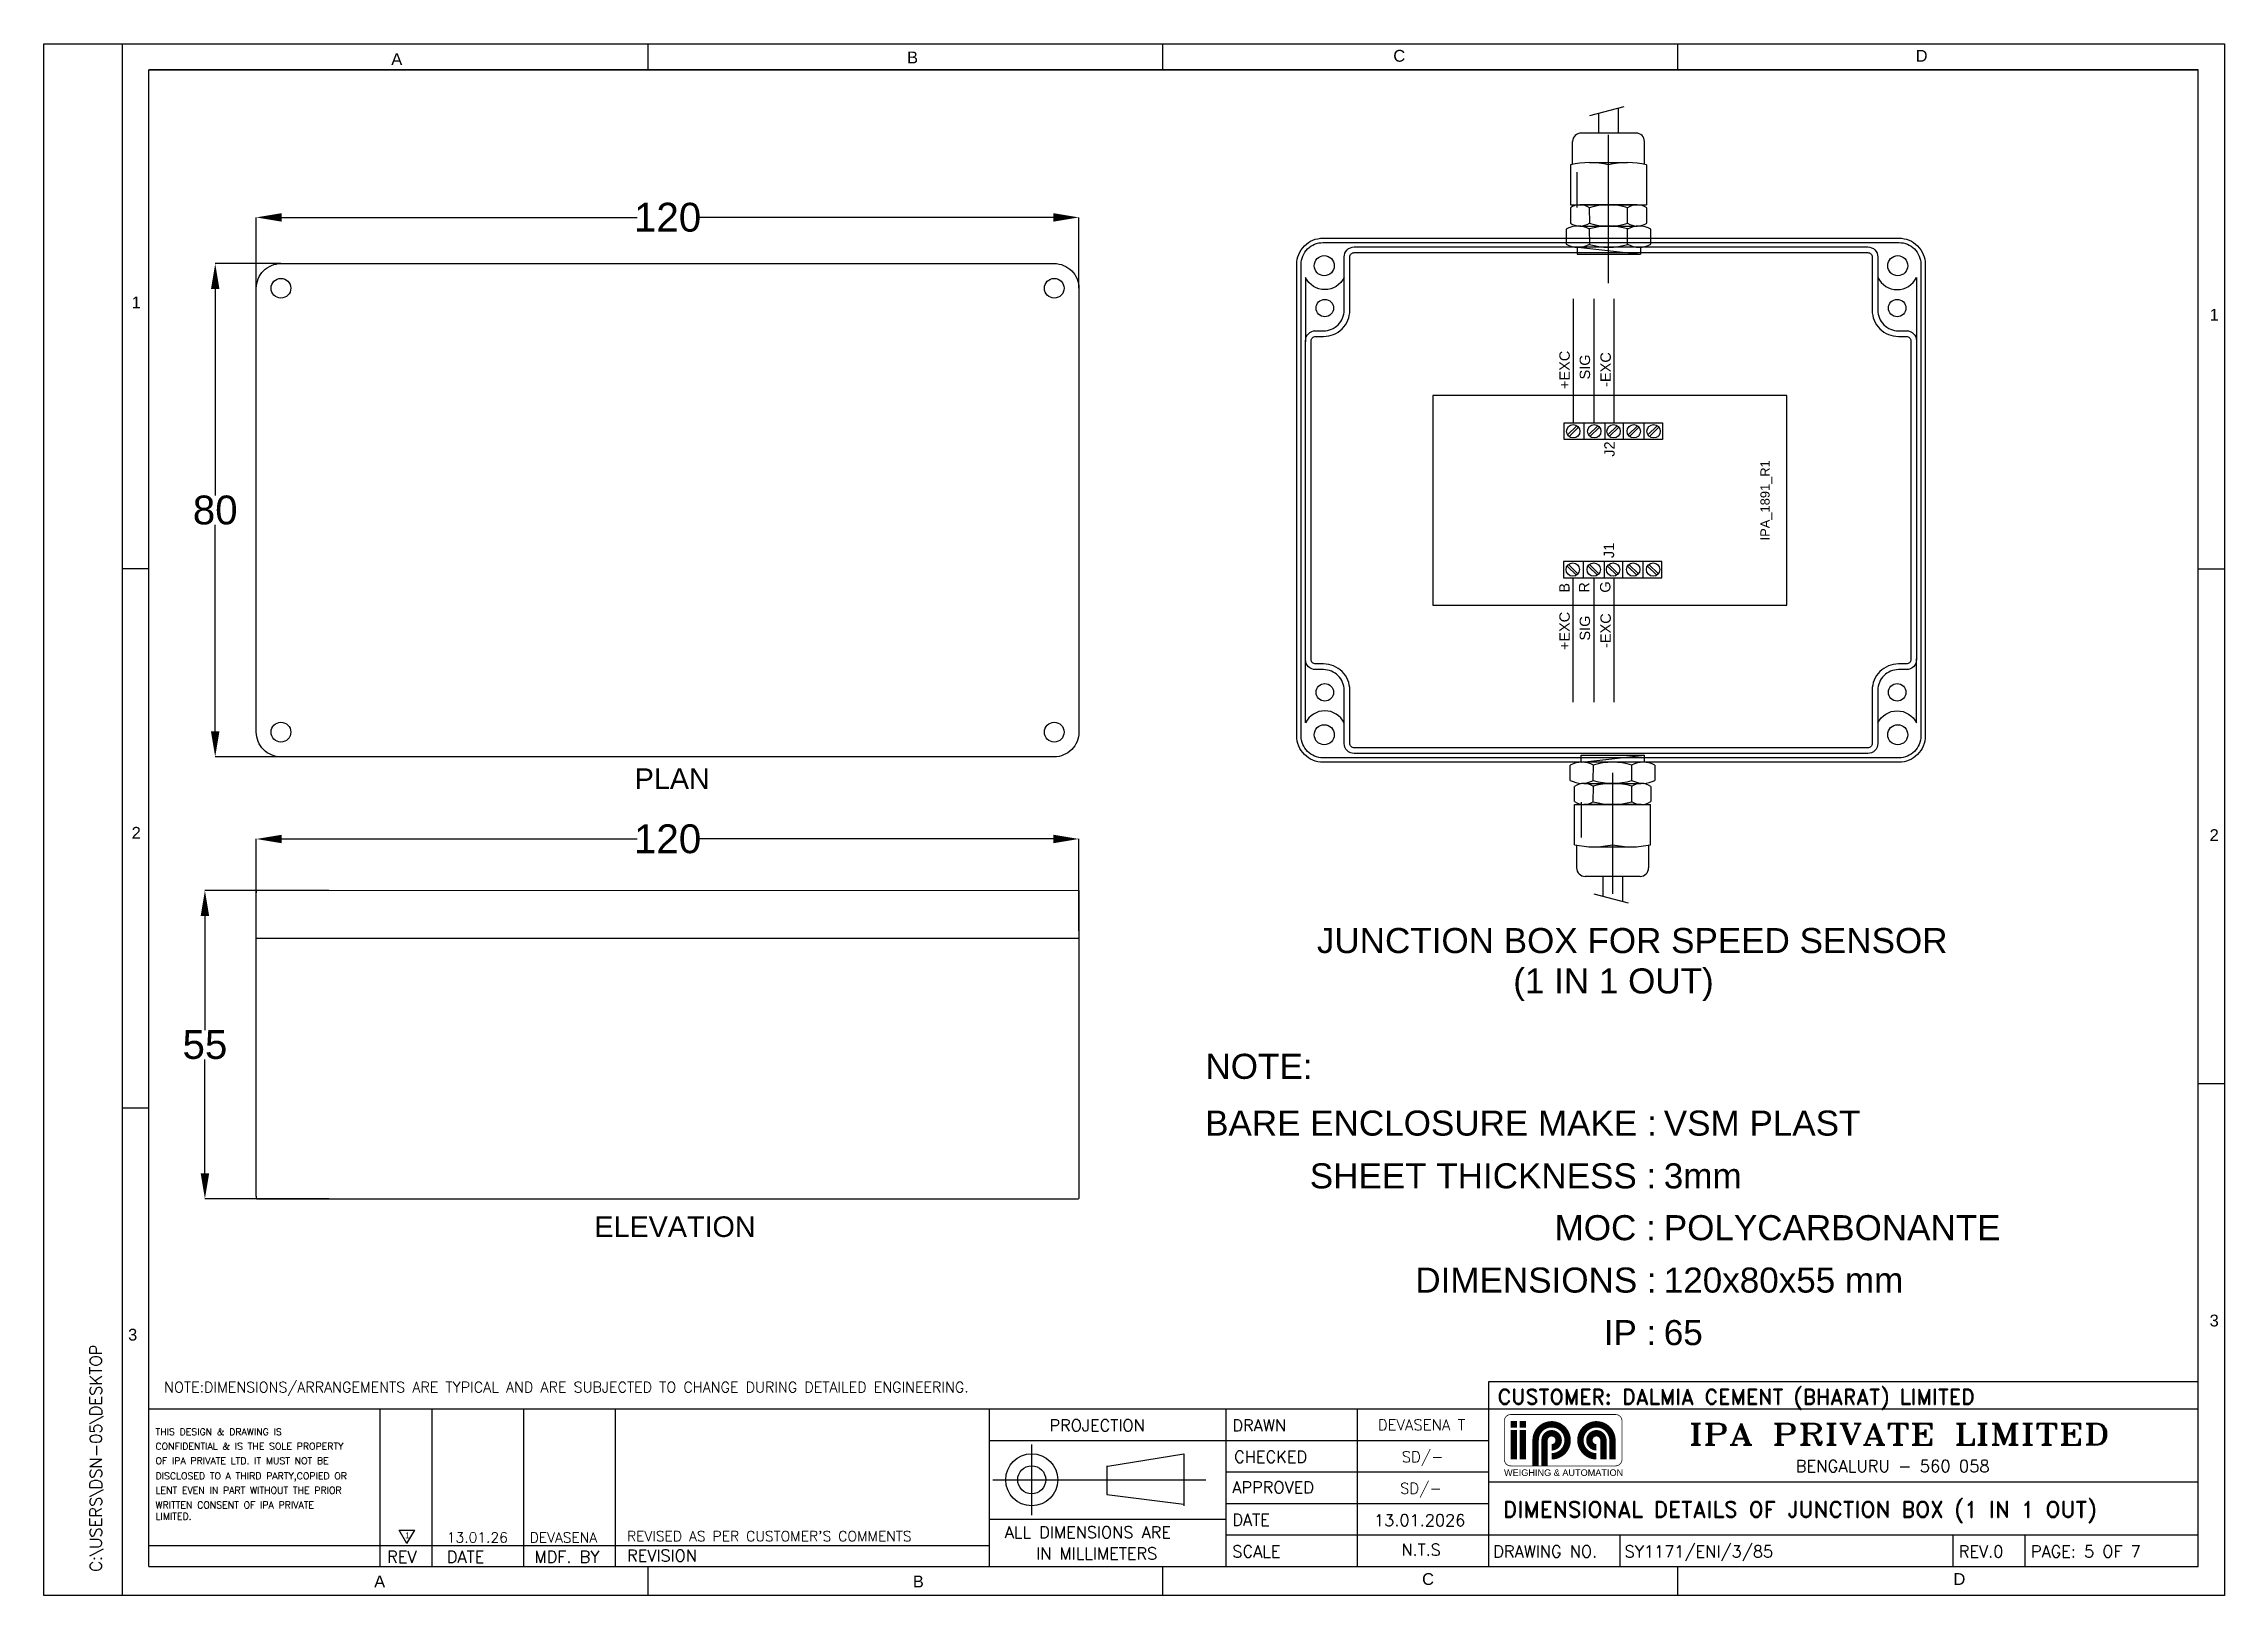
# Model space of a CAD drawing. Header units: inches. Extents: x 784 to 2184505, y 7 to 371504.
# Drawn here: x 698469 to 826980, y 102788 to 194290 of the extents above; entities that cross this region are included whole.
import ezdxf

# ---------------------------------------------------------------- set-up
doc = ezdxf.new("R2010")
doc.units = ezdxf.units.IN
doc.header["$MEASUREMENT"] = 0
doc.linetypes.add('ACAD_ISO02W100', pattern=[15, 12, -3])
doc.layers.add('Object', color=2, linetype='Continuous', lineweight=30)
doc.layers.add('SHEET', color=10, linetype='Continuous')
doc.styles.add('ROMAMC', font='romanc.shx', dxfattribs={"height": 7})
doc.styles.add('ROMANC', font='romanc.shx', dxfattribs={"height": 5})
doc.styles.add('ROMAND', font='romand', dxfattribs={"height": 3})
doc.styles.add('ROMANS', font='romans')
doc.styles.add('ROMANT', font='romant', dxfattribs={"width": 1.3, "height": 4})
doc.styles.get("Standard").update_dxf_attribs({"font": 'arial.ttf'})
doc.dimstyles.get("Standard").update_dxf_attribs({"dimtxt": 0.18, "dimasz": 0.18, "dimexe": 0.18, "dimexo": 0.0625, "dimgap": 0.09, "dimtad": 0, "dimtih": 1, "dimtoh": 1, "dimdec": 4, "dimzin": 0, "dimdsep": 46, "dimtxsty": 'Standard', "dimcen": 0.09, "dimadec": 0, "dimazin": 0, "dimtfac": 1, "dimtdec": 4, "dimtofl": 0, "dimtmove": 0, "dimatfit": 3, "dimfxl": 1, "dimtolj": 1, "dimtzin": 0, "dimarcsym": 0})

msp = doc.modelspace()

# ---------------------------------------------------------------- texts
for s, height, p in [('+EXC', 612.548516, (788402.84105, 173921.03296, 6066.45786)), ('-EXC', 612.548516, (790822.63122, 174049.30938, 6066.45786)), ('SIG', 612.548516, (789599.63237, 174486.13121, 6066.45786)), ('J2', 612.548516, (791047.67562, 169929.50016, 6066.45786)), ('IPA_1891_R1', 543.2762308, (800182.13445, 164995.67923, 12132.91572)), ('J1', 612.548516, (791017.28378, 163952.42852, 6066.45786)), ('B', 612.54852, (788393.10875, 161912.68908, 6066.45786)), ('R', 612.54852, (789559.84303, 161912.68908, 6066.45786)), ('G', 612.54852, (790799.74943, 161912.68908, 6066.45786)), ('+EXC', 612.548516, (788402.84105, 158525.19774, 6066.45786)), ('-EXC', 612.548516, (790822.63122, 158653.47416, 6066.45786)), ('SIG', 612.548516, (789599.63237, 159090.29599, 6066.45786))]:
    msp.add_text(s, height=height, rotation=90).set_placement(p)
at = {"lineweight": 13}
for s, height, p in [('JUNCTION BOX FOR SPEED SENSOR', 1477.8770883, (773502.05314, 140662.26516, 6066.45786)), ('(1 IN 1 OUT)', 1477.8770883, (785073.67796, 138282.07391, 6066.45786)), ('NOTE:', 1477.877088, (766933.76015, 133246.39838, 6066.45786)), ('BARE ENCLOSURE MAKE : ', 1477.8770883, (766914.45306, 129899.83607, 6066.45786)), ('VSM PLAST', 1477.877088, (793944.37943, 129899.83607, 6066.45786)), ('SHEET THICKNESS :', 1477.8770883, (773081.99578, 126789.2493, 6066.45786)), ('3mm', 1477.877088, (793944.37943, 126789.2493, 6066.45786)), ('MOC :', 1477.877088, (787508.68268, 123732.29334, 6066.45786)), ('POLYCARBONANTE', 1477.8770883, (793944.37943, 123732.29334, 6066.45786)), ('DIMENSIONS :', 1477.8770883, (779303.16931, 120643.1589, 6066.45786)), ('120x80x55 mm', 1477.8770883, (793944.37943, 120643.1589, 6066.45786)), ('IP :', 1477.877088, (790404.74622, 117545.97984, 6066.45786)), ('65', 1477.877088, (793944.37943, 117545.97984, 6066.45786))]:
    msp.add_text(s, height=height, dxfattribs=at).set_placement(p)
at = {"color": 0}
for s, height, style, p in [('CUSTOMER: DALMIA CEMENT (BHARAT) LIMITED', 891.4686096, 'ROMAND', (784155.1278, 114053.89302, 9781.55083)), ('PROJECTION', 696.694092, 'ROMAND', (757741.80014, 112464.21941, 12132.91572)), ('DRAWN', 696.694092, 'ROMAND', (768519.88434, 112464.21941, 12132.91572)), ('DEVASENA T', 643.056664, 'ROMAND', (777092.524, 112523.43066, 12132.91572)), ('THIS DESIGN & DRAWING IS', 403.693172, 'ROMANC', (705061.72192, 112231.64423, 12132.91572)), ('CONFIDENTIAL & IS THE SOLE PROPERTY', 403.693172, 'ROMANC', (705061.72192, 111382.85346, 12132.91572)), ('OF IPA PRIVATE LTD. IT MUST NOT BE ', 403.693172, 'ROMANC', (705061.72192, 110523.71158, 12132.91572)), ('CHECKED', 696.694092, 'ROMAND', (768625.0059, 110615.24661, 12132.91572)), ('SD/-', 643.056664, 'ROMAND', (778499.06792, 110636.68323, 12132.91572)), ('DISCLOSED TO A THIRD PARTY,COPIED OR', 403.693172, 'ROMANC', (705061.72192, 109633.51638, 12132.91572)), ('APPROVED', 696.694092, 'ROMAND', (768519.88434, 108809.34927, 12132.91572)), ('SD/-', 643.056664, 'ROMAND', (778400.39889, 108783.99626, 12132.91572)), ('WRITTEN CONSENT OF IPA PRIVATE ', 403.693172, 'ROMANC', (705061.72192, 107915.23262, 12132.91572)), ('LENT EVEN IN PART WITHOUT THE PRIOR ', 403.693172, 'ROMANC', (705061.72192, 108784.72561, 12132.91572)), ('DIMENSIONAL DETAILS OF JUNCTION BOX (1 IN 1 OUT)', 938.3880101, 'ROMAND', (784465.84726, 107389.21242, 12015.34748)), ('LIMITED.', 403.693172, 'ROMANC', (705061.72192, 107244.69967, 12132.91572)), ('ALL DIMENSIONS ARE ', 696.6940917, 'ROMAND', (755107.65425, 106161.05318, 12132.91572)), ('DATE', 696.694092, 'ROMAND', (768519.88434, 106895.10573, 12132.91572)), ('13.01.2026', 697.03662, 'ROMAND', (776872.06344, 106870.51931, 12132.91572)), ('REV', 696.694092, 'ROMAND', (718713.86421, 104710.48299, 12132.91572)), ('DATE', 696.694092, 'ROMAND', (722229.04022, 104710.48299, 12132.91572)), ('13.01.26', 600, 'ROMAND', (722229.04022, 105904.56735, 12132.91572)), ('DEVASENA', 600, 'ROMAND', (727108.647, 105904.56735, 12132.91572)), ('MDF. BY', 696.694092, 'ROMAND', (727395.68651, 104710.48299, 12132.91572)), ("REVISED AS PER CUSTOMER'S COMMENTS", 600, 'ROMAND', (732848.54915, 105980.76294, 12132.91572)), ('REVISION', 696.694092, 'ROMAND', (732848.54915, 104786.67858, 12132.91572)), ('IN MILLIMETERS', 696.6940917, 'ROMAND', (756959.15917, 104912.1286, 12132.91572)), ('SCALE', 696.694092, 'ROMAND', (768519.88434, 105033.57115, 12132.91572)), ('N.T.S', 696.694092, 'ROMAND', (778477.6793, 105131.93335, 12132.91572)), ('DRAWING NO.', 696.6940917, 'ROMAND', (783895.4252, 105032.81576, 12132.91572)), ('SY1171/ENI/3/85', 696.6940917, 'ROMAND', (791636.47067, 105032.81576, 12132.91572)), ('REV.0', 696.694092, 'ROMAND', (811328.19906, 105032.81576, 12132.91572)), ('PAGE: 5 OF 7', 696.6940917, 'ROMAND', (815578.03678, 105032.81576, 12132.91572))]:
    msp.add_text(s, height=height, dxfattribs=dict(at, style=style)).set_placement(p)
at = {"color": 4, "style": 'ROMANT', "width": 1.3}
msp.add_text('IPA PRIVATE LIMITED', height=1258.2536029, dxfattribs=at).set_placement((795411.3464, 111672.49081, 424861.84625))
at = {"color": 4, "style": 'ROMAND'}
msp.add_text('BENGALURU - 560 058', height=707.7676516, dxfattribs=at).set_placement((801715.66938, 110064.65234, 424861.84625))
at = {"layer": 'Object', "linetype": 'Continuous', "lineweight": 20}
for s, p in [('PLAN', (733301.94026, 150340.02744, 6066.45786)), ('ELEVATION', (730923.25788, 123924.61498, 6066.45786))]:
    msp.add_text(s, height=1211.890148, dxfattribs=at).set_placement(p)
at = {"layer": 'Object', "color": 7, "insert": (780791.88935, 110219.53637), "char_height": 385.1902062, "width": 14498.5023624, "attachment_point": 1, "style": 'ROMANS'}
msp.add_mtext('\\pxqc;{\\fArial|b0|i0|c0|p0;\\C4;WEIGHING & AUTOMATION}', dxfattribs=at)
at = {"layer": 'SHEET', "color": 0, "linetype": 'Continuous'}
for s, height, p in [('A', 696.69409, (718954.24027, 193027.87012, 12132.91572)), ('B', 696.69409, (749350.01165, 193124.57717, 12132.91572)), ('C', 696.69409, (778003.35045, 193221.28444, 12132.91572)), ('D', 696.69409, (808786.32909, 193221.28444, 12132.91572)), ('1', 696.69409, (703656.28918, 178679.01395, 12132.91572)), ('1', 696.69409, (826108.71212, 177952.35082, 12132.91572)), ('2', 696.69409, (703656.28918, 147406.75106, 12132.91572)), ('2', 696.69409, (826108.71212, 147270.13033, 12132.91572)), ('3', 696.69409, (703446.20304, 117813.53564, 12132.91572)), ('3', 696.69409, (826108.71212, 118647.1194, 12132.91572)), ('1', 350, (719770.39133, 106149.59631, 12132.91572)), ('C', 696.69409, (779701.89175, 103405.4061, 12132.91572)), ('D', 696.69409, (811011.84921, 103405.40566, 12132.91572)), ('A', 696.69409, (717947.69044, 103261.26125, 12132.91572)), ('B', 696.69409, (749690.50425, 103261.26125, 12132.91572))]:
    msp.add_text(s, height=height, dxfattribs=at).set_placement(p)
at = {"layer": 'SHEET', "color": 124, "linetype": 'Continuous', "style": 'ROMAND'}
msp.add_text('C:\\USERS\\DSN-05\\DESKTOP', height=704.430188, rotation=90, dxfattribs=at).set_placement((701897.77367, 104176.97022, 12132.91572))
at = {"layer": 'SHEET', "color": 0, "linetype": 'Continuous', "style": 'ROMAMC'}
msp.add_text('NOTE:DIMENSIONS/ARRANGEMENTS ARE TYPICAL AND ARE SUBJECTED TO CHANGE DURING DETAILED ENGINEERING.', height=616, dxfattribs=at).set_placement((705573.38416, 114756.41373, -446746.61141))

# ---------------------------------------------------------------- blocks, each defined once
blk = doc.blocks.new('*D59')
at = {"color": 0, "lineweight": -2}
for p, q in [((711002, 179866), (711002, 184040)), ((759477, 179866), (759477, 184040))]:
    blk.add_line(p, q, dxfattribs=at)
at = {"color": 0}
for p, q in [((712502, 184040), (733444, 184040)), ((757977, 184040), (737035, 184040))]:
    blk.add_line(p, q, dxfattribs=at)
for points in [[(712502, 184290), (712502, 183790), (711002, 184040)], [(757977, 183790), (757977, 184290), (759477, 184040)]]:
    blk.add_solid(points, dxfattribs=at)
at = {"layer": 'Defpoints', "color": 0}
for p in [(759477, 184040), (711002, 179866), (759477, 179866)]:
    blk.add_point(p, dxfattribs=at)
at = {"color": 0, "lineweight": 13, "insert": (735239, 184040), "char_height": 1700, "attachment_point": 5}
blk.add_mtext('\\A1;120', dxfattribs=at)
blk = doc.blocks.new('*D60')
at = {"color": 0, "lineweight": -2}
for p, q in [((712456, 181320), (708580, 181320)), ((712456, 152235), (708580, 152235))]:
    blk.add_line(p, q, dxfattribs=at)
at = {"color": 0}
for p, q in [((708581, 179820), (708581, 167646)), ((708581, 153735), (708581, 165909))]:
    blk.add_line(p, q, dxfattribs=at)
for points in [[(708831, 179820), (708331, 179820), (708581, 181320)], [(708331, 153735), (708831, 153735), (708581, 152235)]]:
    blk.add_solid(points, dxfattribs=at)
at = {"layer": 'Defpoints', "color": 0}
for p in [(712456, 181320), (708581, 152235), (712456, 152235)]:
    blk.add_point(p, dxfattribs=at)
at = {"color": 0, "lineweight": 13, "insert": (708581, 166778), "char_height": 1700, "attachment_point": 5}
blk.add_mtext('\\A1;80', dxfattribs=at)
blk = doc.blocks.new('*D61')
at = {"color": 0, "lineweight": -2}
for p, q in [((711002, 141978), (711002, 147391)), ((759477, 141978), (759477, 147391))]:
    blk.add_line(p, q, dxfattribs=at)
at = {"color": 0}
for p, q in [((712502, 147390), (733444, 147390)), ((757977, 147390), (737035, 147390))]:
    blk.add_line(p, q, dxfattribs=at)
for points in [[(712502, 147640), (712502, 147140), (711002, 147390)], [(757977, 147140), (757977, 147640), (759477, 147390)]]:
    blk.add_solid(points, dxfattribs=at)
at = {"layer": 'Defpoints', "color": 0}
for p in [(759477, 147390), (711002, 141977), (759477, 141977)]:
    blk.add_point(p, dxfattribs=at)
at = {"color": 0, "lineweight": 13, "insert": (735239, 147390), "char_height": 1700, "attachment_point": 5}
blk.add_mtext('\\A1;120', dxfattribs=at)
blk = doc.blocks.new('*D62')
at = {"color": 0, "lineweight": -2}
for p, q in [((715277, 144353), (707974, 144353)), ((715277, 126169), (707974, 126169))]:
    blk.add_line(p, q, dxfattribs=at)
at = {"color": 0}
for p, q in [((707974, 142853), (707974, 136126)), ((707974, 127669), (707974, 134397))]:
    blk.add_line(p, q, dxfattribs=at)
for points in [[(708224, 142853), (707724, 142853), (707974, 144353)], [(707724, 127669), (708224, 127669), (707974, 126169)]]:
    blk.add_solid(points, dxfattribs=at)
at = {"layer": 'Defpoints', "color": 0}
for p in [(715278, 144353), (707974, 126169), (715278, 126169)]:
    blk.add_point(p, dxfattribs=at)
at = {"color": 0, "lineweight": 13, "insert": (707974, 135261), "char_height": 1700, "attachment_point": 5}
blk.add_mtext('\\A1;55', dxfattribs=at)

# ---------------------------------------------------------------- dimensions: what is measured, and where the dimension line sits
at = {"lineweight": 13}
dim = msp.add_linear_dim(base=(759477.14725, 184039.72075, 6066.45786), p1=(711001.54133, 179865.97862, 6066.45786), p2=(759477.14725, 179865.97862, 6066.45786), text='120', dimstyle='Standard', override={"dimscale": 2, "dimtxt": 850, "dimasz": 750, "dimlwd": 65535}, dxfattribs=at)
dim.commit()
dim.dimension.update_dxf_attribs({"geometry": '*D59', "text_midpoint": (735239.34429, 184039.72075, 6066.45786), "dimtype": 160})
dim = msp.add_linear_dim(base=(708580.68791, 152234.88325, 6066.45786), p1=(712455.80951, 181320.2468, 6066.45786), p2=(712455.80951, 152234.88325, 6066.45786), angle=90, text='80', dimstyle='Standard', override={"dimscale": 2, "dimtxt": 850, "dimasz": 750, "dimlwd": 65535}, dxfattribs=at)
dim.commit()
dim.dimension.update_dxf_attribs({"geometry": '*D60', "text_midpoint": (708580.68791, 166777.56503, 6066.45786), "dimtype": 160})
dim = msp.add_linear_dim(base=(759477.14725, 147390.23555, 6066.45786), p1=(711001.54133, 141977.44621, 6066.45786), p2=(759477.14725, 141977.44621, 6066.45786), text='120', dimstyle='Standard', override={"dimscale": 2, "dimtxt": 850, "dimasz": 750, "dimlwd": 65535}, dxfattribs=at)
dim.commit()
dim.dimension.update_dxf_attribs({"geometry": '*D61', "text_midpoint": (735239.34429, 147390.23555, 6066.45786)})
dim = msp.add_linear_dim(base=(707974.18474, 126169.04405, 6066.45786), p1=(715277.51968, 144353.44028, 6066.45786), p2=(715277.51968, 126169.04405, 6066.45786), angle=90, text='55', dimstyle='Standard', override={"dimscale": 2, "dimtxt": 850, "dimasz": 750, "dimlwd": 65535}, dxfattribs=at)
dim.commit()
dim.dimension.update_dxf_attribs({"geometry": '*D62', "text_midpoint": (707974.18474, 135261.24217, 6066.45786)})

# ---------------------------------------------------------------- linework, layer by layer
at = {"color": 7}
for p, q in [((789588.49503, 190051.75862, 16131315.82809), (791610.10509, 190571.21222, 16131315.82809)), ((792308.32453, 189014.72821, 16131315.82809), (789069.79135, 189014.72821, 16131315.82809)), ((788571.50907, 187172.5727, 16131315.82809), (788571.50907, 188516.44594, 16131315.82809)), ((790689.05794, 180160.76652, 16131315.82809), (790689.05794, 188905.87967, 16131315.82809)), ((792806.6068, 187172.5727, 16131315.82809), (792806.6068, 188516.44594, 16131315.82809)), ((788446.93851, 187146.1697, 16131315.82809), (788446.93851, 184778.11813, 16131315.82809)), ((788446.93851, 187146.1697, 16131315.82809), (788446.93851, 184778.11813, 16131315.82809)), ((788831.71077, 184630.5346, 16131315.82809), (788831.71077, 186714.81573, 16131315.82809)), ((789567.92283, 187270.74026, 16131315.82809), (791810.19304, 187270.74026, 16131315.82809)), ((789567.92283, 187270.74026, 16131315.82809), (791810.19304, 187270.74026, 16131315.82809)), ((792931.17736, 187146.1697, 16131315.82809), (792931.17736, 184778.11813, 16131315.82809)), ((792931.17736, 187146.1697, 16131315.82809), (792931.17736, 184778.11813, 16131315.82809)), ((788441.66787, 184599.54206, 16131315.82809), (788441.66787, 183707.57529, 16131315.82809)), ((788446.93851, 184778.11813, 16131315.82809), (792931.17736, 184778.11813, 16131315.82809)), ((788446.93851, 184778.11813, 16131315.82809), (792931.17736, 184778.11813, 16131315.82809)), ((790689.05794, 184778.11813, 16131315.82809), (789003.51539, 184778.11813, 16131315.82809)), ((789552.48633, 184608.49243, 16131315.82809), (789565.3629, 183707.57529, 16131315.82809)), ((792374.60049, 184778.11813, 16131315.82809), (790689.05794, 184778.11813, 16131315.82809)), ((791812.75297, 183694.71819, 16131315.82809), (791812.75297, 184612.39915, 16131315.82809)), ((792936.448, 183707.57529, 16131315.82809), (792936.448, 184599.54206, 16131315.82809)), ((788192.52673, 183350.42315, 16131315.82809), (788192.52673, 182458.45638, 16131315.82809)), ((789003.51539, 183528.99922, 16131315.82809), (792374.60049, 183528.99922, 16131315.82809)), ((789552.48633, 183359.37352, 16131315.82809), (789565.3629, 182458.45638, 16131315.82809)), ((791812.75297, 182445.59928, 16131315.82809), (791812.75297, 183363.28024, 16131315.82809)), ((793185.58914, 182458.45638, 16131315.82809), (793185.58914, 183350.42315, 16131315.82809)), ((788831.71077, 182295.16599, 16131315.82809), (788831.71077, 181869.08671, 16131315.82809)), ((788831.71077, 181869.08671, 16131315.82809), (792573.97079, 181869.08671, 16131315.82809)), ((788878.94482, 182279.88031, 16131315.82809), (792573.97079, 181869.08671, 16131315.82809)), ((792573.97079, 182281.86783, 16131315.82809), (792573.97079, 181869.08671, 16131315.82809)), ((788430.77383, 150848.39346, 16131315.82809), (788430.77383, 151740.36024, 16131315.82809)), ((789069.95787, 151903.65062, 16131315.82809), (789069.95787, 152329.7299, 16131315.82809)), ((789069.95787, 152329.7299, 16131315.82809), (792812.21789, 152329.7299, 16131315.82809)), ((789117.19191, 151918.9363, 16131315.82809), (792812.21789, 152329.7299, 16131315.82809)), ((789790.73342, 150839.44309, 16131315.82809), (789803.61, 151740.36024, 16131315.82809)), ((792051.00007, 151753.21733, 16131315.82809), (792051.00007, 150835.53637, 16131315.82809)), ((792812.21789, 151916.94879, 16131315.82809), (792812.21789, 152329.7299, 16131315.82809)), ((793423.83623, 151740.36024, 16131315.82809), (793423.83623, 150848.39346, 16131315.82809)), ((788679.91497, 149599.27455, 16131315.82809), (788679.91497, 150491.24133, 16131315.82809)), ((789241.76248, 150669.81739, 16131315.82809), (792612.84758, 150669.81739, 16131315.82809)), ((789241.76248, 150669.81739, 16131315.82809), (792612.84758, 150669.81739, 16131315.82809)), ((789241.76248, 150669.81739, 16131315.82809), (792612.84758, 150669.81739, 16131315.82809)), ((789241.76248, 150669.81739, 16131315.82809), (792612.84758, 150669.81739, 16131315.82809)), ((789790.73342, 149590.32418, 16131315.82809), (789803.61, 150491.24133, 16131315.82809)), ((792051.00007, 150504.09842, 16131315.82809), (792051.00007, 149586.41746, 16131315.82809)), ((793174.6951, 150491.24133, 16131315.82809), (793174.6951, 149599.27455, 16131315.82809)), ((788685.1856, 147052.64692, 16131315.82809), (788685.1856, 149420.69848, 16131315.82809)), ((788685.1856, 147052.64692, 16131315.82809), (788685.1856, 149420.69848, 16131315.82809)), ((788685.1856, 149420.69848, 16131315.82809), (793169.42446, 149420.69848, 16131315.82809)), ((788685.1856, 149420.69848, 16131315.82809), (793169.42446, 149420.69848, 16131315.82809)), ((789069.95787, 149568.28201, 16131315.82809), (789069.95787, 147484.00088, 16131315.82809)), ((790927.30503, 149420.69848, 16131315.82809), (789241.76248, 149420.69848, 16131315.82809)), ((792612.84758, 149420.69848, 16131315.82809), (790927.30503, 149420.69848, 16131315.82809)), ((793169.42446, 147052.64692, 16131315.82809), (793169.42446, 149420.69848, 16131315.82809)), ((793169.42446, 147052.64692, 16131315.82809), (793169.42446, 149420.69848, 16131315.82809)), ((788809.75617, 147026.24391, 16131315.82809), (788809.75617, 145682.37067, 16131315.82809)), ((789806.16993, 146928.07635, 16131315.82809), (792048.44014, 146928.07635, 16131315.82809)), ((789806.16993, 146928.07635, 16131315.82809), (792048.44014, 146928.07635, 16131315.82809)), ((793044.8539, 147026.24391, 16131315.82809), (793044.8539, 145682.37067, 16131315.82809)), ((792546.57163, 145184.0884, 16131315.82809), (789308.03844, 145184.0884, 16131315.82809)), ((789826.74213, 144147.05799, 16131315.82809), (791848.35218, 143627.60439, 16131315.82809))]:
    msp.add_line(p, q, dxfattribs=at)
at = {"color": 7, "linetype": 'ACAD_ISO02W100'}
for p, q in [((791266.66166, 189014.72821, 16131315.82809), (791266.66166, 190482.96428, 16131315.82809)), ((790111.45421, 189014.72821, 16131315.82809), (790111.45421, 190186.13322, 16131315.82809)), ((790927.30503, 151287.51506, 16131315.82809), (790927.30503, 144156.22747, 16131315.82809)), ((790349.70131, 145184.0884, 16131315.82809), (790349.70131, 144012.68339, 16131315.82809)), ((791504.90876, 145184.0884, 16131315.82809), (791504.90876, 143715.85233, 16131315.82809))]:
    msp.add_line(p, q, dxfattribs=at)
for p, q in [((788621.45384, 171919.27566, 6066.45786), (788621.45384, 179246.78706, 6066.45786)), ((789848.12861, 171919.27566, 6066.45786), (789848.12861, 179246.78706, 6066.45786)), ((791027.68178, 171919.27566, 6066.45786), (791027.68178, 179246.78706, 6066.45786)), ((788067.15119, 171919.27566, 6066.45786), (793864.29756, 171919.27566, 6066.45786)), ((788067.15119, 170943.55143, 6066.45786), (788067.15119, 171919.27566, 6066.45786)), ((793864.29756, 170943.55143, 6066.45786), (788067.15119, 170943.55143, 6066.45786)), ((788825.50567, 171757.6614, 6066.45786), (788275.30021, 171221.60148, 6066.45786)), ((788918.98917, 171671.49856, 6066.45786), (788358.99953, 171125.90601, 6066.45786)), ((789233.88546, 171919.27566, 6066.45786), (789233.88546, 170943.55143, 6066.45786)), ((790060.23717, 171757.6614, 6066.45786), (789510.0317, 171221.60148, 6066.45786)), ((790153.72067, 171671.49856, 6066.45786), (789593.73103, 171125.90601, 6066.45786)), ((790473.79186, 171919.27566, 6066.45786), (790473.79186, 170943.55143, 6066.45786)), ((791201.19521, 171757.6614, 6066.45786), (790650.98975, 171221.60148, 6066.45786)), ((791294.67871, 171671.49856, 6066.45786), (790734.68907, 171125.90601, 6066.45786)), ((791554.73537, 171919.27566, 6066.45786), (791554.73537, 170943.55143, 6066.45786)), ((792389.037, 171757.6614, 6066.45786), (791838.83154, 171221.60148, 6066.45786)), ((792482.5205, 171671.49856, 6066.45786), (791922.53086, 171125.90601, 6066.45786)), ((792762.85097, 171919.27566, 6066.45786), (792762.85097, 170943.55143, 6066.45786)), ((793561.25286, 171757.6614, 6066.45786), (793011.0474, 171221.60148, 6066.45786)), ((793654.73636, 171671.49856, 6066.45786), (793094.74672, 171125.90601, 6066.45786)), ((793864.29756, 171919.27566, 6066.45786), (793864.29756, 170943.55143, 6066.45786)), ((793833.90571, 163761.03636, 6066.45786), (788036.75934, 163761.03636, 6066.45786)), ((788036.75934, 163761.03636, 6066.45786), (788036.75934, 162785.31213, 6066.45786)), ((788795.11382, 162946.92638, 6066.45786), (788244.90836, 163482.98631, 6066.45786)), ((788888.59732, 163033.08923, 6066.45786), (788328.60768, 163578.68178, 6066.45786)), ((789203.49362, 162785.31213, 6066.45786), (789203.49362, 163761.03636, 6066.45786)), ((790029.84532, 162946.92638, 6066.45786), (789479.63986, 163482.98631, 6066.45786)), ((790123.32882, 163033.08923, 6066.45786), (789563.33918, 163578.68178, 6066.45786)), ((790443.40002, 162785.31213, 6066.45786), (790443.40002, 163761.03636, 6066.45786)), ((791170.80336, 162946.92638, 6066.45786), (790620.5979, 163482.98631, 6066.45786)), ((791264.28686, 163033.08923, 6066.45786), (790704.29722, 163578.68178, 6066.45786)), ((791524.34352, 162785.31213, 6066.45786), (791524.34352, 163761.03636, 6066.45786)), ((792358.64516, 162946.92638, 6066.45786), (791808.43969, 163482.98631, 6066.45786)), ((792452.12866, 163033.08923, 6066.45786), (791892.13901, 163578.68178, 6066.45786)), ((792732.45913, 162785.31213, 6066.45786), (792732.45913, 163761.03636, 6066.45786)), ((793530.86102, 162946.92638, 6066.45786), (792980.65555, 163482.98631, 6066.45786)), ((793624.34452, 163033.08923, 6066.45786), (793064.35487, 163578.68178, 6066.45786)), ((793833.90571, 162785.31213, 6066.45786), (793833.90571, 163761.03636, 6066.45786)), ((788036.75934, 162785.31213, 6066.45786), (793833.90571, 162785.31213, 6066.45786)), ((788591.06199, 162785.31213, 6066.45786), (788591.06199, 155457.80073, 6066.45786)), ((789817.73676, 162785.31213, 6066.45786), (789817.73676, 155457.80073, 6066.45786)), ((790997.28993, 162785.31213, 6066.45786), (790997.28993, 155457.80073, 6066.45786)), ((711001.54133, 141547.51155, 6066.45786), (759477.14725, 141547.51155, 6066.45786)), ((711021.53718, 126169.04405, 6066.45786), (759457.1514, 126169.04405, 6066.45786)), ((719422.05843, 106631.56091), (720341.48186, 106631.56091)), ((719881.77014, 105857.89974), (719422.05843, 106631.56091)), ((719881.77014, 105857.89974), (720341.48186, 106631.56091))]:
    msp.add_line(p, q)
at = {"lineweight": 13}
msp.add_line((711014.21161, 144353.44028, 6066.45786), (759464.47697, 144353.44028, 6066.45786), dxfattribs=at)
at = {"color": 0}
for p, q in [((756696.14696, 107519.95324, 12132.91572), (756696.14696, 111687.68146, 12132.91572)), ((765654.15389, 111113.39918, 12132.91572), (761177.44754, 110394.15244, 12132.91572)), ((765654.03188, 111139.18754, 12132.91572), (765654.03188, 108071.23494, 12132.91572)), ((754397.54064, 109605.21124, 12132.91572), (766951.10178, 109605.21124, 12132.91572)), ((761114.71426, 110432.57455, 12132.91572), (761114.71426, 108733.84345, 12132.91572)), ((761114.71426, 108733.84345, 12132.91572), (765654.03188, 108173.90443, 12132.91572))]:
    msp.add_line(p, q, dxfattribs=at)
at = {"elevation": 6066.45786}
for points in [[(809352.01197, 167364.9295), (809352.01197, 153459.99204, -0.4142135624), (807807.01891, 151914.99899), (798064.15176, 151914.99899), (773859.26062, 151914.99899, -0.4142135624), (772314.26757, 153459.99204), (772314.26757, 167364.9295), (772314.26757, 181269.86696, -0.4142135624), (773859.26062, 182814.86002), (798064.15176, 182814.86002), (807807.01891, 182814.86002, -0.4142135624), (809352.01197, 181269.86696)], [(809094.51312, 167364.9295), (809094.51312, 153459.99204, -0.4142135624), (807807.01891, 152172.49784), (798064.15176, 152172.49784), (773859.26062, 152172.49784, -0.4142135624), (772571.76642, 153459.99204), (772571.76642, 167364.9295), (772571.76642, 181269.86696, -0.4142135624), (773859.26062, 182557.36117), (798064.15176, 182557.36117), (807807.01891, 182557.36117, -0.4142135624), (809094.51312, 181269.86696)], [(711001.54133, 166777.56503), (711001.54133, 179865.97862, -0.4142135624), (712455.80951, 181320.2468), (735239.34429, 181320.2468), (758022.87907, 181320.2468, -0.4142135624), (759477.14725, 179865.97862), (759477.14725, 166777.56503), (759477.14725, 153689.15143, -0.4142135624), (758022.87907, 152234.88325), (735239.34429, 152234.88325), (712455.80951, 152234.88325, -0.4142135624), (711001.54133, 153689.15143)], [(808837.01428, 167364.9295), (808837.01428, 157966.22178, -0.4142135624), (808244.76695, 157373.97444), (807768.39409, 157373.97444, 0.4142135624), (806558.14953, 156163.72988), (806558.14953, 153022.24401, -0.4142135624), (805965.9022, 152429.99668), (798064.15176, 152429.99668), (775700.37734, 152429.99668, -0.4142135624), (775108.13001, 153022.24401), (775108.13001, 156163.72988, 0.4142135624), (773897.88545, 157373.97444), (773421.51259, 157373.97444, -0.4142135624), (772829.26526, 157966.22178), (772829.26526, 167364.9295), (772829.26526, 176763.63723, -0.4142135624), (773421.51259, 177355.88457), (773897.88545, 177355.88457, 0.4142135624), (775108.13001, 178566.12913), (775108.13001, 181707.615, -0.4142135624), (775700.37734, 182299.86233), (798064.15176, 182299.86233), (805965.9022, 182299.86233, -0.4142135624), (806558.14953, 181707.615), (806558.14953, 178566.12913, 0.4142135624), (807768.39409, 177355.88457), (808244.76695, 177355.88457, -0.4142135624), (808837.01428, 176763.63723)], [(808502.26579, 167364.9295), (808502.26579, 157966.22178, -0.4142135624), (808244.76695, 157708.72293), (807768.39409, 157708.72293, 0.4142135624), (806223.40104, 156163.72988), (806223.40104, 153022.24401, -0.4142135624), (805965.9022, 152764.74517), (798064.15176, 152764.74517), (775700.37734, 152764.74517, -0.4142135624), (775442.8785, 153022.24401), (775442.8785, 156163.72988, 0.4142135624), (773897.88545, 157708.72293), (773421.51259, 157708.72293, -0.4142135624), (773164.01375, 157966.22178), (773164.01375, 167364.9295), (773164.01375, 176763.63723, -0.4142135624), (773421.51259, 177021.13607), (773897.88545, 177021.13607, 0.4142135624), (775442.8785, 178566.12913), (775442.8785, 181707.615, -0.4142135624), (775700.37734, 181965.11384), (798064.15176, 181965.11384), (805965.9022, 181965.11384, -0.4142135624), (806223.40104, 181707.615), (806223.40104, 178566.12913, 0.4142135624), (807768.39409, 177021.13607), (808244.76695, 177021.13607, -0.4142135624), (808502.26579, 176763.63723)]]:
    msp.add_lwpolyline(points, format="xyb", close=True, dxfattribs=at)
for points in [[(775108.13001, 180492.7366, -0.6243977657), (772829.26526, 180492.7366), (772829.26526, 176713.53736)], [(806558.14953, 180492.7366, 0.6243977657), (808837.01428, 180492.7366), (808837.01428, 176713.53736)], [(775108.13001, 154237.12241, 0.6243977657), (772829.26526, 154237.12241), (772829.26526, 158016.32165)], [(806558.14953, 154237.12241, -0.6243977657), (808837.01428, 154237.12241), (808837.01428, 158016.32165)], [(711022.22305, 126164.98606, -0.0422376891), (711001.54133, 126409.37466), (711001.54133, 141977.44621), (711001.54133, 144161.89023, -0.0330369195), (711014.21161, 144353.44028, -0.0330369195)], [(759464.47697, 144353.44028, -0.0330369195), (759477.14725, 144161.89023), (759477.14725, 141977.44621), (759477.14725, 126409.37466, -0.0422376891), (759456.46553, 126164.98606)]]:
    msp.add_lwpolyline(points, format="xyb", dxfattribs=at)
msp.add_lwpolyline([(780341.47245, 173544.90171), (780341.47245, 161184.9573), (801203.976, 161184.9573), (801203.976, 173544.90171)], close=True, dxfattribs=at)
for centre, radius in [((773936.51028, 181192.61731, 6066.45786), 592.24734), ((807729.76926, 181192.61731, 6066.45786), 592.24734), ((712455.80951, 179865.97862, 6066.45786), 581.70727), ((758022.87907, 179865.97862, 6066.45786), 581.70727), ((773968.69763, 178694.87855, 6066.45786), 514.99768), ((807697.58191, 178694.87855, 6066.45786), 514.99768), ((788609.24717, 171429.23443, 6066.45786), 393.23277), ((789843.97866, 171429.23443, 6066.45786), 393.23277), ((790984.93671, 171429.23443, 6066.45786), 393.23277), ((792172.7785, 171429.23443, 6066.45786), 393.23277), ((793344.99436, 171429.23443, 6066.45786), 393.23277), ((788578.85532, 163275.35335, 6066.45786), 393.23277), ((789813.58682, 163275.35335, 6066.45786), 393.23277), ((790954.54486, 163275.35335, 6066.45786), 393.23277), ((792142.38665, 163275.35335, 6066.45786), 393.23277), ((793314.60251, 163275.35335, 6066.45786), 393.23277), ((773968.69763, 156034.98046, 6066.45786), 514.99768), ((807697.58191, 156034.98046, 6066.45786), 514.99768), ((712455.80951, 153689.15143, 6066.45786), 581.70727), ((758022.87907, 153689.15143, 6066.45786), 581.70727), ((773936.51028, 153537.2417, 6066.45786), 592.24734), ((807729.76926, 153537.2417, 6066.45786), 592.24734)]:
    msp.add_circle(centre, radius)
at = {"color": 0}
for radius in [1533.9763, 827.36331]:
    msp.add_circle((756696.14696, 109605.21124, 12132.91572), radius, dxfattribs=at)
at = {"color": 7}
for centre, radius, start, end in [((789069.79135, 188516.44594, 16131315.82809), 498.28227, 90, 180), ((792308.32453, 188516.44594, 16131315.82809), 498.28227, 0, 90), ((789567.99822, 182164.02554, 16131315.82809), 5106.71473, 77.3187705838, 102.6812294162), ((791810.11765, 182164.02554, 16131315.82809), 5106.71473, 77.3187705838, 102.6812294162), ((789003.51539, 183804.96968, 16131315.82809), 973.14845, 54.7356103089, 125.2643896911), ((790689.05794, 180885.52435, 16131315.82809), 3892.59378, 73.023281164, 106.976718836), ((792374.60049, 183804.96968, 16131315.82809), 973.14845, 54.7356103089, 125.2643896911), ((788878.94482, 182120.47005, 16131315.82809), 1408.52917, 60.8347795151, 119.1652204849), ((789003.51539, 184502.14766, 16131315.82809), 973.14845, 234.7356103089, 305.2643896911), ((790689.05794, 187421.593, 16131315.82809), 3892.59378, 253.023281164, 286.976718836), ((790689.05794, 179636.40544, 16131315.82809), 3892.59378, 73.023281164, 106.976718836), ((792374.60049, 184502.14766, 16131315.82809), 973.14845, 234.7356103089, 305.2643896911), ((792499.17105, 182120.47005, 16131315.82809), 1408.52917, 60.8347795151, 119.1652204849), ((788878.94482, 183688.40948, 16131315.82809), 1408.52917, 240.8347795151, 299.1652204849), ((790689.05794, 186172.47409, 16131315.82809), 3892.59378, 253.023281164, 286.976718836), ((792499.17105, 183688.40948, 16131315.82809), 1408.52917, 240.8347795151, 299.1652204849), ((789117.19191, 150510.40713, 16131315.82809), 1408.52917, 60.8347795151, 119.1652204849), ((790927.30503, 148026.34252, 16131315.82809), 3892.59378, 73.023281164, 106.976718836), ((792737.41815, 150510.40713, 16131315.82809), 1408.52917, 60.8347795151, 119.1652204849), ((789117.19191, 152078.34656, 16131315.82809), 1408.52917, 240.8347795151, 299.1652204849), ((789241.76248, 149696.66895, 16131315.82809), 973.14845, 54.7356103089, 125.2643896911), ((790927.30503, 154562.41117, 16131315.82809), 3892.59378, 253.023281164, 286.976718836), ((790927.30503, 146777.22361, 16131315.82809), 3892.59378, 73.023281164, 106.976718836), ((792737.41815, 152078.34656, 16131315.82809), 1408.52917, 240.8347795151, 299.1652204849), ((792612.84758, 149696.66895, 16131315.82809), 973.14845, 54.7356103089, 125.2643896911), ((789241.76248, 150393.84693, 16131315.82809), 973.14845, 234.7356103089, 305.2643896911), ((790927.30503, 153313.29226, 16131315.82809), 3892.59378, 253.023281164, 286.976718836), ((792612.84758, 150393.84693, 16131315.82809), 973.14845, 234.7356103089, 305.2643896911), ((789806.24532, 152034.79107, 16131315.82809), 5106.71473, 257.3187705838, 282.6812294162), ((792048.36475, 152034.79107, 16131315.82809), 5106.71473, 257.3187705838, 282.6812294162), ((789308.03844, 145682.37067, 16131315.82809), 498.28227, 180, 270), ((792546.57163, 145682.37067, 16131315.82809), 498.28227, 270, 0)]:
    msp.add_arc(centre, radius, start, end, dxfattribs=at)
at = {"layer": 'SHEET', "color": 124, "linetype": 'Continuous', "true_color": 0x00a183}
for p, q in [((703123.05869, 102788.47582, 12132.91572), (703123.05869, 194269.90309, 12132.91572)), ((734087.24054, 192748.30624, 12132.91572), (734087.24054, 194289.66212, 12132.91572)), ((704671.26778, 192748.30624, 12132.91572), (825431.57701, 192748.30624, 12132.91572)), ((704671.26778, 192748.30624, 12132.91572), (825431.57701, 192748.30624, 12132.91572)), ((704671.26778, 192748.30624, 12132.91572), (825431.57701, 192748.30624, 12132.91572)), ((825431.57701, 192748.30624, 12132.91572), (704671.26778, 192748.30624, 12132.91572)), ((704671.26778, 104500.38795, 12132.91572), (704671.26778, 192748.30624, 12132.91572)), ((825431.57701, 104500.38795, 12132.91572), (825431.57701, 192748.30624, 12132.91572)), ((826970.00539, 132960.8238, 12132.91572), (825431.57701, 132961.06923, 12132.91572)), ((783629.93151, 113789.64251, 12132.91572), (783629.93151, 115406.58465, 12132.91572)), ((783629.93151, 115406.58465, 12132.91572), (825431.57701, 115406.58465, 12132.91572)), ((704671.26778, 113789.64251, 12132.91572), (825431.57701, 113789.64251, 12132.91572)), ((704671.26778, 113789.64251, 12132.91572), (825431.57701, 113789.64251, 12132.91572)), ((718290.85057, 113789.64251, 12132.91572), (718290.85057, 104500.38795, 12132.91572)), ((721362.43946, 104488.31125, 12132.91572), (721362.43946, 113777.56581, 12132.91572)), ((726768.57456, 104500.38795, 12132.91572), (726768.57456, 113789.64251, 12132.91572)), ((732174.70965, 104500.38795, 12132.91572), (732174.70965, 113789.64251, 12132.91572)), ((754213.95875, 104500.38795, 12132.91572), (754213.95875, 113789.64251, 12132.91572)), ((768147.84058, 104500.38795, 12132.91572), (768147.84058, 113789.64251, 12132.91572)), ((775888.88605, 104500.38795, 12132.91572), (775888.88605, 113789.64251, 12132.91572)), ((783629.93151, 104500.38795, 12132.91572), (783629.93151, 113789.64251, 12132.91572)), ((754213.95875, 111931.7916, 12132.91572), (783629.93151, 111931.7916, 12132.91572)), ((768147.84058, 110073.94069, 12132.91572), (783629.93151, 110073.94069, 12132.91572)), ((783629.93151, 109480.92935, 12132.91572), (825431.57701, 109480.92935, 12132.91572)), ((768147.84058, 108216.08977, 12132.91572), (783629.93151, 108216.08977, 12132.91572)), ((754213.95875, 107287.16432, 12132.91572), (768147.84058, 107287.16432, 12132.91572)), ((704671.26778, 105738.95523, 12132.91572), (754213.95875, 105738.95523, 12132.91572)), ((768147.84058, 106358.23886, 12132.91572), (825431.57701, 106358.23886, 12132.91572)), ((791370.97697, 104500.38795, 12132.91572), (791370.97697, 106358.23886, 12132.91572)), ((810999.50431, 104500.38795, 12132.91572), (810999.50431, 106358.23886, 12132.91572)), ((815249.34203, 104500.38795, 12132.91572), (815249.34203, 106358.23886, 12132.91572)), ((704671.26778, 104500.38795, 12132.91572), (825431.57701, 104500.38795, 12132.91572)), ((764432.13876, 102788.47582, 12132.91572), (764432.13876, 104500.38795, 12132.91572)), ((794777.03698, 102788.47582, 12132.91572), (794777.03698, 104500.38795, 12132.91572))]:
    msp.add_line(p, q, dxfattribs=at)
at = {"layer": 'SHEET', "color": 0, "linetype": 'Continuous'}
for p, q in [((764432.13876, 192748.30624, 12132.91572), (764432.13876, 194289.66212, 12132.91572)), ((794777.03698, 192748.30624, 12132.91572), (794777.03698, 194289.66212, 12132.91572)), ((698478.43141, 163326.22083, 12132.91572), (698473.49165, 163326.22162, 12132.91572)), ((704671.26778, 163325.23288, 12132.91572), (703123.05869, 163325.47987, 12132.91572)), ((826974.84635, 163305.72163, 12132.91572), (825431.57701, 163305.96783, 12132.91572)), ((698478.43141, 131519.63784, 12132.91572), (698468.65069, 131519.6394, 12132.91572)), ((704671.26778, 131518.64989, 12132.91572), (703123.05869, 131518.89688, 12132.91572)), ((734087.24054, 102788.47582, 12132.91572), (734087.24054, 104500.38795, 12132.91572))]:
    msp.add_line(p, q, dxfattribs=at)
at = {"layer": 'SHEET', "color": 124, "linetype": 'Continuous', "true_color": 0x00a183, "elevation": 12132.91572}
msp.add_lwpolyline([(826979.78611, 102788.47582), (698478.43141, 102788.47582), (698478.43141, 194269.90309), (826979.78611, 194269.90309)], close=True, dxfattribs=at)
at = {"layer": 'SHEET', "color": 4, "linetype": 'Continuous', "const_width": 45.25582}
msp.add_lwpolyline([(791103.44717, 113454.00389), (784924.82122, 113454.00389, 0.4142135624), (784547.6894, 113076.87208), (784547.6894, 110802.53052, 0.4142135624), (784924.82122, 110425.39871), (791103.44717, 110425.39871, 0.4142135624), (791480.57898, 110802.53052), (791480.57898, 113076.87208, 0.4142135624)], format="xyb", close=True, dxfattribs=at)
at = {"layer": 'SHEET', "color": 4, "linetype": 'Continuous', "const_width": 377.13182}
for points in [[(785109.73574, 112688.03925), (785109.73574, 113065.17107)], [(785637.72029, 112688.03925), (785637.72029, 113065.17107)], [(785109.73574, 110802.38017), (785109.73574, 112537.18653)], [(785637.72029, 110802.38017), (785637.72029, 112537.18653)], [(786391.98392, 110425.24835), (786391.98392, 111933.77562)]]:
    msp.add_lwpolyline(points, dxfattribs=at)
for points in [[(786391.98392, 111933.77562, -2.4142135624), (787334.81347, 110990.94608, 0.048516246)], [(786919.96847, 110425.24835), (786919.96847, 111933.77562, -2.4142135624), (787334.81347, 111518.93062, 1.7118172848)], [(790917.56573, 110802.38017), (790917.56573, 111933.77562, 2.4142135624), (789974.73619, 110990.94608, 0.362037375)], [(790389.58119, 110802.38017), (790389.58119, 111933.77562, 2.4142135624), (789974.73619, 111518.93062, 0.3121925891)]]:
    msp.add_lwpolyline(points, format="xyb", dxfattribs=at)

msp.set_redraw_order([(e.dxf.handle, doc.entitydb.next_handle()) for e in msp.query("TEXT MTEXT ATTDEF DIMENSION ARC_DIMENSION")])  # texts and dimensions are drawn at this point

doc.saveas('drawing.dxf')
